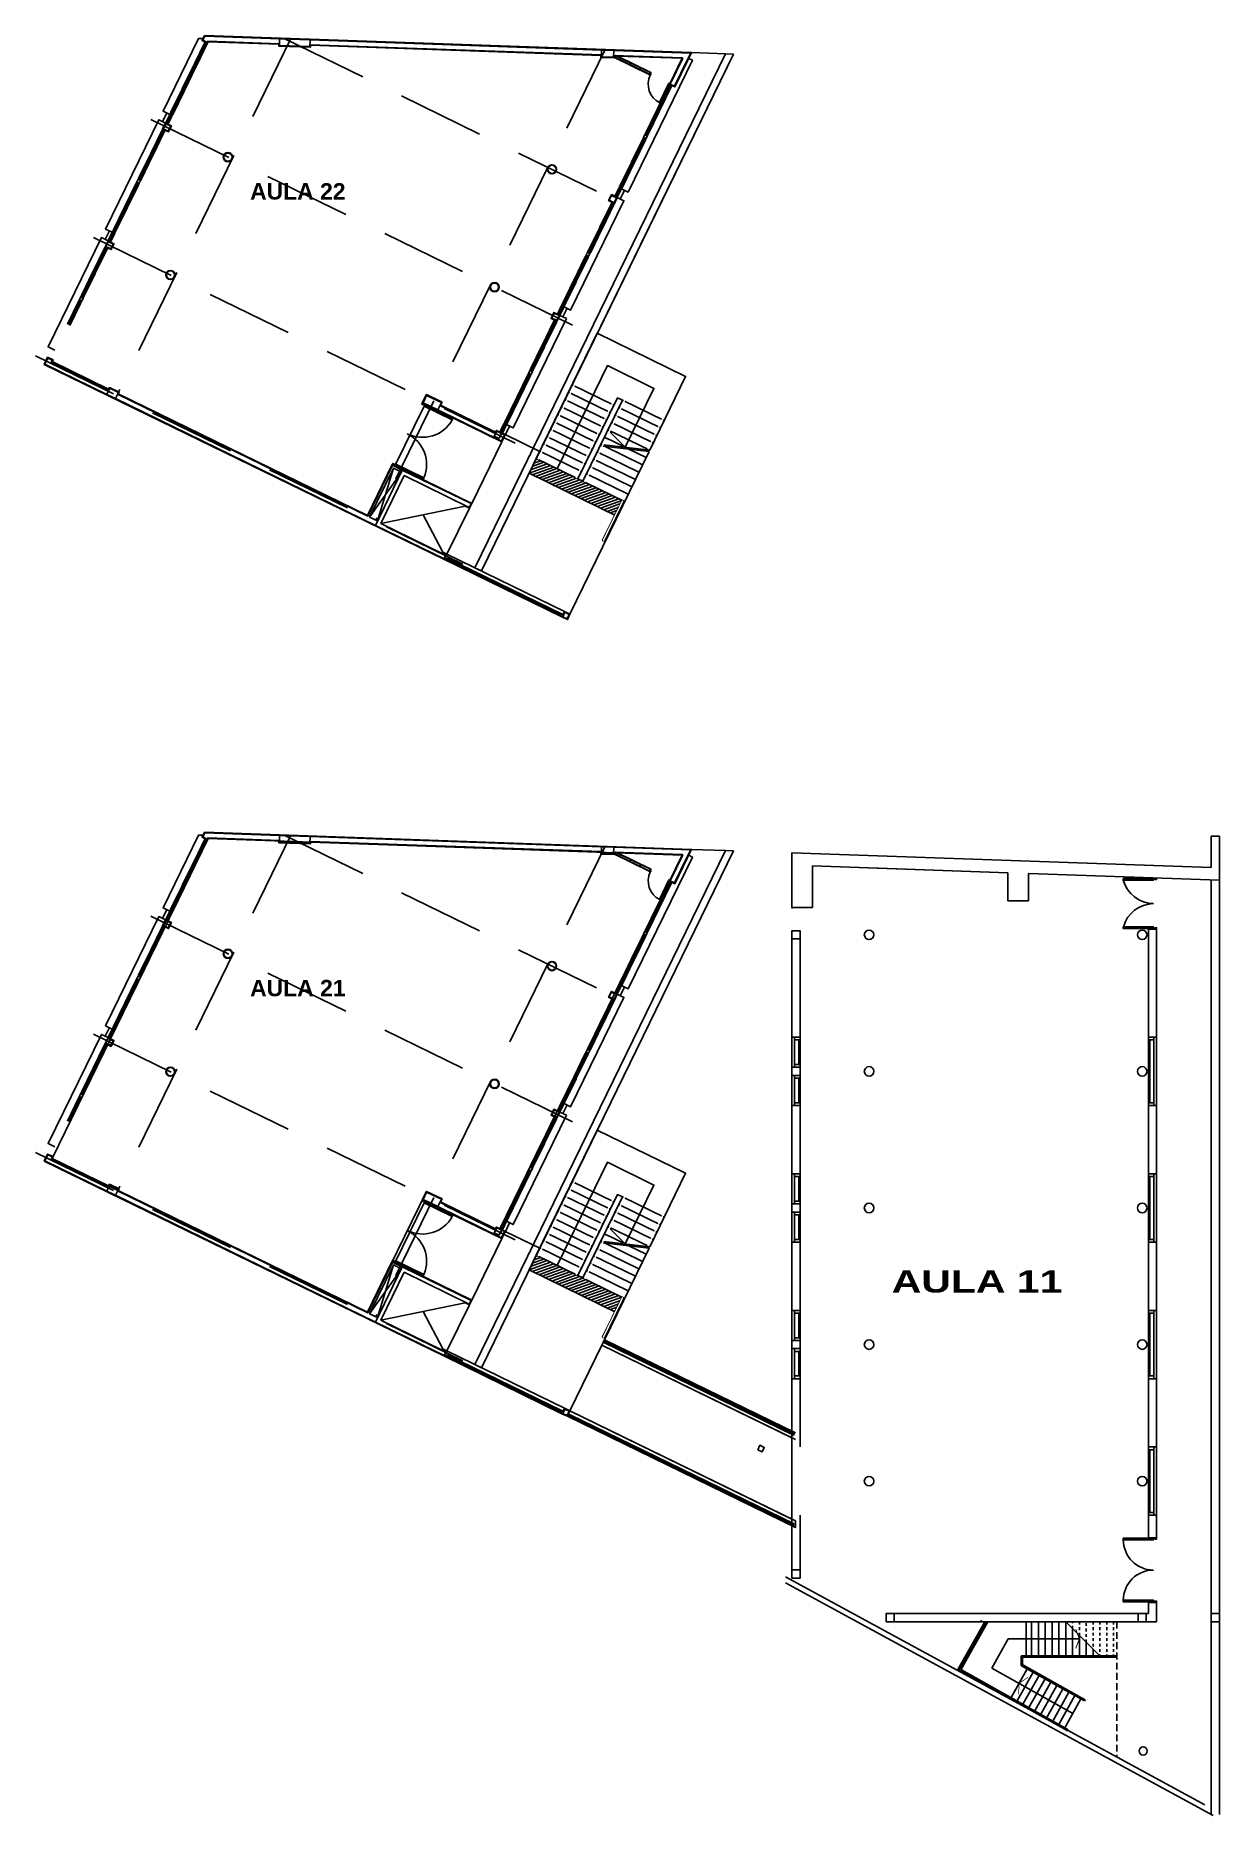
# Model space of a CAD drawing. Header units: millimetres. Extents: x -735 to -481, y 85 to 450.
# Drawn here: x -735.2 to -691.8, y 348.3 to 413.4 of the extents above; entities that cross this region are included whole.
import ezdxf

# ---------------------------------------------------------------- set-up
doc = ezdxf.new("R2010")
doc.units = ezdxf.units.MM
doc.linetypes.add('DASHED', pattern=[0.75, 0.5, -0.25])
doc.linetypes.add('HIDDEN2', pattern=[4.7625, 3.175, -1.5875])
doc.layers.get('0').update_dxf_attribs({"color": 6, "linetype": 'CONTINUOUS'})
for name, color, linetype in [('A-MUROS', 5, 'CONTINUOUS'), ('A-PROYECCION', 3, 'DASHED'), ('BLOQUES', 1, 'CONTINUOUS'), ('CARPDET', 1, 'CONTINUOUS'), ('CARPINTERIAS', 2, 'CONTINUOUS'), ('dib - cotas', 1, 'CONTINUOUS'), ('dib - muro vista1', 1, 'CONTINUOUS'), ('dib - muro vista2', 2, 'CONTINUOUS'), ('dib - texto', 2, 'CONTINUOUS'), ('dib-carp barandas 1', 1, 'CONTINUOUS'), ('dib-carp vista 0', 14, 'CONTINUOUS'), ('dib-carp vista 1', 1, 'CONTINUOUS'), ('dib-carp vista 2', 2, 'CONTINUOUS'), ('dib-columnas', 6, 'CONTINUOUS'), ('dib-durlock caldera', 14, 'CONTINUOUS'), ('dib-ejes EST', 14, 'HIDDEN2'), ('dib-muros vista 1', 1, 'CONTINUOUS'), ('dib-muros vista 2', 2, 'CONTINUOUS'), ('dib-muros vista 3', 3, 'CONTINUOUS'), ('dib-proyec aereas', 2, 'HIDDEN2'), ('dib-revoque', 14, 'CONTINUOUS'), ('dib-solados', 14, 'CONTINUOUS'), ('dib-tabique h°a°', 6, 'CONTINUOUS'), ('E-COLUMNAS CILINDRICAS', 6, 'CONTINUOUS'), ('ESTRUCTURA', 6, 'CONTINUOUS'), ('T-TIPO MURO', 1, 'CONTINUOUS'), ('tramas-otras', 14, 'CONTINUOUS'), ('VISTA', 1, 'CONTINUOUS'), ('VISTA2', 2, 'CONTINUOUS')]:
    doc.layers.add(name, color=color, linetype=linetype)
doc.layers.add('SUPERFICIES', color=6, linetype='CONTINUOUS', plot=False)
doc.styles.add('STYLE1', font='swisseb.ttf', dxfattribs={"width": 1.32})

msp = doc.modelspace()

# ---------------------------------------------------------------- texts
at = {"layer": 'dib - texto', "style": 'STYLE1', "width": 1.32}
msp.add_text('AULA 11', height=0.813, dxfattribs=at).set_placement((-703.821, 367.435))
at = {"layer": 'dib - texto', "char_height": 0.6, "width": 20.056, "attachment_point": 1, "style": 'STYLE1'}
for s, insert in [('{\\fArial|b1|i0|c0|p34;AULA 22}', (-727.31, 408.046)), ('{\\fArial|b1|i0|c0|p34;AULA 21}', (-727.31, 378.881))]:
    msp.add_mtext(s, dxfattribs=dict(at, insert=insert))

# ---------------------------------------------------------------- blocks, each defined once
blk = doc.blocks.new('P70')
at = {"color": 2}
for points in [[(0, 0.003), (0.001, 0.003), (0.001, 0.001), (0.001, 0.001), (0.001, 0), (0.001, 0), (0.001, 0), (0, 0)], [(0.02, 0.003), (0.02, 0.003), (0.02, 0.001), (0.019, 0.001), (0.019, 0), (0.02, 0), (0.02, 0), (0.02, 0)]]:
    blk.add_lwpolyline(points, dxfattribs=at)
at = {"color": 3}
blk.add_lwpolyline([(0.001, 0.003), (0.002, 0.003), (0.002, 0.02), (0.001, 0.02)], close=True, dxfattribs=at)
at = {"color": 1}
blk.add_arc((0.002, 0.003), 0.0178, 0, 90, dxfattribs=at)
blk = doc.blocks.new('P.D.')
for points in [[(-0.511, -0.155), (-0.511, -0.205), (-1.665, -0.205), (-1.665, -0.155)], [(-0.511, -2.635), (-0.511, -2.585), (-1.665, -2.585), (-1.665, -2.635)]]:
    blk.add_lwpolyline(points, close=True)
for points in [[(-0.4, -0.13), (-0.511, -0.13), (-0.511, -0.155), (-0.455, -0.155), (-0.455, -0.18), (-0.4, -0.18), (-0.4, -0.15), (-0.4, -0.15), (-0.4, -0.13)], [(-0.4, -2.66), (-0.511, -2.66), (-0.511, -2.635), (-0.455, -2.635), (-0.455, -2.61), (-0.4, -2.61), (-0.4, -2.64), (-0.4, -2.64), (-0.4, -2.66)]]:
    blk.add_lwpolyline(points)
for centre, start, end in [((-0.406, -0.134), 183.24263, 270.25704), ((-0.406, -2.656), 89.74296, 176.75737)]:
    blk.add_arc(centre, 1.261, start, end)
blk = doc.blocks.new('PTA-100')
blk.add_line((0, 0), (0.035, 0))
for points in [[(0.023, 0.058), (0.047, 0.058), (0.047, 1.012), (0.023, 1.012)], [(0.965, 0), (1, 0), (1, 0.058), (0.977, 0.058), (0.977, 0.035), (0.965, 0.035)]]:
    blk.add_lwpolyline(points, close=True)
blk.add_lwpolyline([(0.035, 0), (0.035, 0.035), (0.023, 0.035), (0.023, 0.058), (0, 0.058), (0, 0)])
blk.add_arc((0.023, 0.058), 0.953, 0, 90)

# ---------------------------------------------------------------- hatches: boundary and pattern name
at = {"layer": 'tramas-otras'}
h = msp.add_hatch(dxfattribs=at)
h.set_pattern_fill('LINE', color=256, scale=0.03, angle=20)
h.set_pattern_definition([(20, (-648.69454, 410.36142), (-0.03257742, 0.08950572), [])])
h.paths.add_polyline_path([(-717.1, 397.425), (-716.837, 397.965), (-713.602, 396.386), (-713.865, 395.847)])
h = msp.add_hatch(dxfattribs=at)
h.set_pattern_fill('LINE', color=256, scale=0.03, angle=20)
h.set_pattern_definition([(20, (-648.69454, 381.19657), (-0.03257742, 0.08950572), [])])
h.paths.add_polyline_path([(-717.1, 368.26), (-716.837, 368.8), (-713.602, 367.222), (-713.865, 366.682)])

# ---------------------------------------------------------------- linework, layer by layer
for points in [[(-694.236, 382.585), (-694.236, 382.53), (-695.343, 382.53), (-695.343, 382.585)], [(-694.236, 380.76), (-694.236, 380.816), (-695.343, 380.816), (-695.343, 380.76)], [(-694.236, 358.438), (-694.236, 358.383), (-695.343, 358.383), (-695.343, 358.438)], [(-694.236, 356.114), (-694.236, 356.169), (-695.343, 356.169), (-695.343, 356.114)]]:
    msp.add_lwpolyline(points, close=True)
for points in [[(-694.236, 382.612), (-694.236, 382.585), (-694.181, 382.585), (-694.181, 382.557), (-694.126, 382.557), (-694.126, 382.585), (-694.126, 382.585), (-694.126, 382.612)], [(-694.236, 380.74), (-694.236, 380.76), (-694.181, 380.76), (-694.181, 380.788), (-694.126, 380.788), (-694.126, 380.76), (-694.126, 380.76), (-694.126, 380.74)], [(-694.236, 358.458), (-694.236, 358.438), (-694.181, 358.438), (-694.181, 358.41), (-694.126, 358.41), (-694.126, 358.438), (-694.126, 358.438), (-694.126, 358.458)], [(-694.236, 356.086), (-694.236, 356.114), (-694.181, 356.114), (-694.181, 356.141), (-694.126, 356.141), (-694.126, 356.114), (-694.126, 356.114), (-694.126, 356.086)]]:
    msp.add_lwpolyline(points)
at = {"layer": 'A-MUROS'}
for p, q in [((-707.476, 383.079), (-707.476, 383.53)), ((-707.476, 383.079), (-707.476, 383.53)), ((-707.476, 381.53), (-707.476, 383.53)), ((-707.476, 383.079), (-707.476, 383.53)), ((-692.126, 382.992), (-707.476, 383.53)), ((-699.567, 382.803), (-706.726, 383.053)), ((-706.726, 381.53), (-706.726, 383.053)), ((-699.567, 382.803), (-706.726, 383.053)), ((-699.567, 382.803), (-706.726, 383.053)), ((-699.567, 382.803), (-704.651, 382.98)), ((-699.567, 382.803), (-704.651, 382.98)), ((-699.567, 382.803), (-704.651, 382.98)), ((-699.567, 381.776), (-699.567, 382.803)), ((-698.817, 381.776), (-698.817, 382.767)), ((-691.826, 382.53), (-698.807, 382.777)), ((-706.726, 381.53), (-707.476, 381.53)), ((-698.817, 381.776), (-699.567, 381.776)), ((-707.476, 380.68), (-707.476, 376.78)), ((-694.426, 380.74), (-694.426, 376.78)), ((-694.126, 380.74), (-694.126, 376.78)), ((-707.176, 380.38), (-707.176, 376.78)), ((-707.176, 376.78), (-707.476, 376.78)), ((-694.426, 376.78), (-694.126, 376.78)), ((-707.476, 371.78), (-707.476, 374.28)), ((-707.176, 374.28), (-707.476, 374.28)), ((-707.176, 371.78), (-707.176, 374.28)), ((-694.426, 371.78), (-694.426, 374.28)), ((-694.426, 374.28), (-694.126, 374.28)), ((-694.126, 371.78), (-694.126, 374.28)), ((-707.476, 371.78), (-707.176, 371.78)), ((-694.126, 371.78), (-694.426, 371.78)), ((-707.476, 369.28), (-707.476, 366.78)), ((-707.476, 369.28), (-707.176, 369.28)), ((-707.176, 369.28), (-707.176, 366.78)), ((-694.426, 369.28), (-694.426, 366.78)), ((-694.126, 369.28), (-694.426, 369.28)), ((-694.126, 369.28), (-694.126, 366.78)), ((-707.476, 366.78), (-707.176, 366.78)), ((-707.476, 361.78), (-707.476, 364.28)), ((-707.476, 364.28), (-707.176, 364.28)), ((-707.176, 361.78), (-707.176, 364.28)), ((-694.426, 361.78), (-694.426, 364.28)), ((-694.126, 364.28), (-694.426, 364.28)), ((-694.126, 361.78), (-694.126, 364.28)), ((-694.126, 361.78), (-694.426, 361.78)), ((-707.476, 359.28), (-707.476, 356.98)), ((-707.176, 359.28), (-707.176, 357.248)), ((-694.426, 359.28), (-694.426, 358.458)), ((-694.126, 359.28), (-694.426, 359.28)), ((-694.126, 359.28), (-694.126, 358.458)), ((-707.707, 357.031), (-692.357, 348.685)), ((-707.707, 356.803), (-692.056, 348.294)), ((-694.426, 356.086), (-694.426, 355.68)), ((-694.426, 355.68), (-703.727, 355.68)), ((-694.126, 355.38), (-703.726, 355.38))]:
    msp.add_line(p, q, dxfattribs=at)
for points in [[(-691.826, 384.142), (-692.126, 384.142)], [(-692.126, 382.992), (-692.126, 384.142)], [(-691.826, 382.53), (-691.826, 384.142)], [(-691.826, 382.982), (-691.826, 384.141)], [(-692.126, 382.542), (-692.126, 382.543)], [(-691.826, 382.53), (-691.826, 382.532)], [(-691.826, 382.53), (-691.826, 382.532)], [(-694.126, 380.74), (-694.426, 380.74)], [(-694.126, 358.458), (-694.426, 358.458)], [(-694.126, 356.086), (-694.426, 356.086)], [(-694.126, 355.38), (-694.126, 356.086)]]:
    msp.add_lwpolyline(points, dxfattribs=at)
msp.add_lwpolyline([(-704.027, 355.38), (-703.727, 355.38), (-703.727, 355.68), (-704.027, 355.68)], close=True, dxfattribs=at)
msp.add_arc((-698.807, 382.767), 0.01, 87.98674, 180, dxfattribs=at)
at = {"layer": 'A-PROYECCION', "ltscale": 0.03}
for p, q in [((-697.201, 355.13), (-697.201, 355.38)), ((-696.951, 354.88), (-696.951, 355.38)), ((-696.701, 354.63), (-696.701, 355.38)), ((-696.451, 355.38), (-696.451, 354.38)), ((-696.201, 355.38), (-696.201, 354.135)), ((-695.951, 355.38), (-695.951, 354.135)), ((-695.701, 355.38), (-695.701, 354.135))]:
    msp.add_line(p, q, dxfattribs=at)
at = {"layer": 'BLOQUES'}
for centre, radius, start, end in [((-694.218, 382.839), 1.167, 195.39356, 269.11556), ((-694.217, 380.504), 1.168, 90.94552, 164.54536), ((-694.236, 358.383), 1.107, 180, 270), ((-694.236, 356.169), 1.107, 90, 180)]:
    msp.add_arc(centre, radius, start, end, dxfattribs=at)
at = {"layer": 'CARPDET'}
for p, q in [((-707.226, 375.78), (-707.226, 376.68)), ((-707.176, 375.78), (-707.176, 376.68)), ((-694.426, 374.38), (-694.426, 376.68)), ((-694.376, 374.38), (-694.376, 376.68)), ((-707.226, 375.28), (-707.226, 374.38)), ((-707.176, 375.28), (-707.176, 374.38)), ((-707.226, 371.68), (-707.226, 370.78)), ((-707.176, 371.68), (-707.176, 370.78)), ((-694.426, 371.68), (-694.426, 369.38)), ((-694.376, 371.68), (-694.376, 369.38)), ((-707.226, 369.38), (-707.226, 370.28)), ((-707.176, 369.38), (-707.176, 370.28)), ((-707.226, 366.68), (-707.226, 365.78)), ((-707.176, 366.68), (-707.176, 365.78)), ((-694.426, 366.68), (-694.426, 364.38)), ((-694.376, 366.68), (-694.376, 364.38)), ((-707.226, 364.38), (-707.226, 365.28)), ((-707.176, 364.38), (-707.176, 365.28)), ((-694.426, 361.68), (-694.426, 359.38)), ((-694.376, 361.68), (-694.376, 359.38))]:
    msp.add_line(p, q, dxfattribs=at)
at = {"layer": 'CARPINTERIAS'}
for p, q in [((-707.376, 375.68), (-707.376, 376.68)), ((-694.226, 374.28), (-694.226, 376.68)), ((-707.376, 375.38), (-707.376, 374.38)), ((-707.376, 371.78), (-707.376, 370.78)), ((-694.226, 371.78), (-694.226, 369.38)), ((-707.376, 369.28), (-707.376, 370.28)), ((-707.376, 366.78), (-707.376, 365.78)), ((-694.226, 366.78), (-694.226, 364.38)), ((-707.376, 364.28), (-707.376, 365.28)), ((-694.226, 361.78), (-694.226, 359.38))]:
    msp.add_line(p, q, dxfattribs=at)
for points in [[(-707.176, 376.78), (-707.176, 376.68), (-707.376, 376.68), (-707.376, 376.78)], [(-694.426, 376.78), (-694.426, 376.68), (-694.226, 376.68), (-694.226, 376.78)], [(-707.176, 375.68), (-707.176, 375.78), (-707.376, 375.78), (-707.376, 375.68)], [(-707.176, 375.38), (-707.176, 375.28), (-707.376, 375.28), (-707.376, 375.38)], [(-707.176, 374.28), (-707.176, 374.38), (-707.376, 374.38), (-707.376, 374.28)], [(-694.426, 374.28), (-694.426, 374.38), (-694.226, 374.38), (-694.226, 374.28)], [(-707.176, 371.78), (-707.176, 371.68), (-707.376, 371.68), (-707.376, 371.78)], [(-694.426, 371.78), (-694.426, 371.68), (-694.226, 371.68), (-694.226, 371.78)], [(-707.176, 370.68), (-707.176, 370.78), (-707.376, 370.78), (-707.376, 370.68)], [(-707.176, 370.38), (-707.176, 370.28), (-707.376, 370.28), (-707.376, 370.38)], [(-707.176, 369.28), (-707.176, 369.38), (-707.376, 369.38), (-707.376, 369.28)], [(-694.426, 369.28), (-694.426, 369.38), (-694.226, 369.38), (-694.226, 369.28)], [(-707.176, 366.78), (-707.176, 366.68), (-707.376, 366.68), (-707.376, 366.78)], [(-707.176, 365.68), (-707.176, 365.78), (-707.376, 365.78), (-707.376, 365.68)], [(-707.176, 365.38), (-707.176, 365.28), (-707.376, 365.28), (-707.376, 365.38)], [(-707.176, 364.28), (-707.176, 364.38), (-707.376, 364.38), (-707.376, 364.28)], [(-694.426, 364.28), (-694.426, 364.38), (-694.226, 364.38), (-694.226, 364.28)], [(-694.426, 361.78), (-694.426, 361.68), (-694.226, 361.68), (-694.226, 361.78)], [(-694.426, 359.28), (-694.426, 359.38), (-694.226, 359.38), (-694.226, 359.28)]]:
    msp.add_lwpolyline(points, close=True, dxfattribs=at)
at = {"layer": 'dib - cotas'}
for p, q in [((-707.476, 375.68), (-707.476, 376.78)), ((-694.126, 374.28), (-694.126, 376.78)), ((-707.476, 375.38), (-707.476, 374.28)), ((-707.476, 371.78), (-707.476, 370.68)), ((-694.126, 371.78), (-694.126, 369.28)), ((-707.476, 369.28), (-707.476, 370.38)), ((-707.476, 366.78), (-707.476, 365.68)), ((-694.126, 366.78), (-694.126, 364.28)), ((-707.476, 364.28), (-707.476, 365.38)), ((-694.126, 361.78), (-694.126, 359.28))]:
    msp.add_line(p, q, dxfattribs=at)
at = {"layer": 'dib - muro vista1'}
msp.add_line((-700.56, 355.391), (-700.537, 355.435), dxfattribs=at)
at = {"layer": 'dib - muro vista1', "linetype": 'DASHED', "ltscale": 0.5}
msp.add_line((-695.579, 355.382), (-695.578, 350.436), dxfattribs=at)
at = {"layer": 'dib - muro vista2'}
for p, q in [((-692.126, 382.542), (-692.126, 348.332)), ((-691.826, 382.542), (-691.826, 348.332))]:
    msp.add_line(p, q, dxfattribs=at)
at = {"layer": 'dib - texto'}
msp.add_line((-694.126, 366.78), (-694.426, 366.78), dxfattribs=at)
msp.add_lwpolyline([(-694.426, 366.78), (-694.426, 366.68), (-694.226, 366.68), (-694.226, 366.78)], close=True, dxfattribs=at)
at = {"layer": 'dib-carp barandas 1'}
for points in [[(-720.093, 394.323), (-720.115, 394.278), (-715.909, 392.227), (-715.887, 392.272)], [(-720.093, 365.158), (-720.115, 365.113), (-715.909, 363.062), (-715.887, 363.107)], [(-707.393, 358.964), (-707.415, 358.919), (-715.639, 362.93), (-715.617, 362.975)]]:
    msp.add_lwpolyline(points, close=True, dxfattribs=at)
at = {"layer": 'dib-carp vista 0'}
for p, q in [((-728.958, 413.216), (-729.352, 412.408)), ((-729.792, 411.506), (-729.374, 412.363)), ((-730.141, 410.562), (-729.724, 411.418)), ((-712.309, 410.717), (-711.891, 411.574)), ((-730.407, 410.246), (-730.253, 410.56)), ((-712.838, 409.86), (-712.42, 410.716)), ((-730.951, 409.129), (-730.534, 409.985)), ((-713.253, 408.781), (-712.836, 409.637)), ((-731.301, 408.184), (-730.883, 409.04)), ((-713.783, 407.923), (-713.365, 408.779)), ((-731.896, 407.192), (-731.478, 408.048)), ((-713.958, 407.564), (-713.804, 407.878)), ((-714.413, 406.403), (-713.995, 407.259)), ((-732.246, 406.247), (-731.828, 407.104)), ((-732.511, 405.932), (-732.357, 406.246)), ((-714.942, 405.546), (-714.525, 406.402)), ((-733.056, 404.815), (-732.638, 405.671)), ((-715.357, 404.466), (-714.94, 405.322)), ((-733.405, 403.87), (-732.988, 404.726)), ((-715.887, 403.609), (-715.469, 404.465)), ((-734, 402.878), (-733.583, 403.734)), ((-716.062, 403.25), (-715.909, 403.564)), ((-717.991, 399.295), (-717.573, 400.151)), ((-728.958, 384.052), (-729.352, 383.243)), ((-729.792, 382.342), (-729.374, 383.198)), ((-730.141, 381.397), (-729.724, 382.253)), ((-712.309, 381.553), (-711.891, 382.409)), ((-730.407, 381.081), (-730.253, 381.396)), ((-712.838, 380.695), (-712.42, 381.552)), ((-730.951, 379.964), (-730.534, 380.82)), ((-731.301, 379.019), (-730.883, 379.876)), ((-713.253, 379.616), (-712.836, 380.472)), ((-713.783, 378.759), (-713.365, 379.615)), ((-731.896, 378.027), (-731.478, 378.884)), ((-713.958, 378.399), (-713.804, 378.714)), ((-732.246, 377.083), (-731.828, 377.939)), ((-714.413, 377.238), (-713.995, 378.095)), ((-732.511, 376.767), (-732.357, 377.081)), ((-714.942, 376.381), (-714.525, 377.237)), ((-733.056, 375.65), (-732.638, 376.506)), ((-715.357, 375.302), (-714.94, 376.158)), ((-733.405, 374.705), (-732.988, 375.561)), ((-715.887, 374.444), (-715.469, 375.3)), ((-734, 373.713), (-733.583, 374.569)), ((-716.062, 374.085), (-715.909, 374.399)), ((-717.991, 370.13), (-717.573, 370.986))]:
    msp.add_line(p, q, dxfattribs=at)
for points in [[(-729.263, 412.42), (-728.912, 413.139)], [(-729.329, 412.285), (-729.724, 411.474)], [(-730.187, 410.639), (-729.791, 411.451)], [(-711.98, 411.562), (-712.376, 410.75)], [(-730.317, 410.258), (-730.208, 410.483)], [(-712.749, 409.872), (-712.353, 410.683)], [(-730.488, 409.907), (-730.884, 409.096)], [(-712.925, 409.625), (-713.321, 408.813)], [(-731.346, 408.262), (-730.951, 409.073)], [(-713.693, 407.935), (-713.298, 408.747)], [(-731.433, 407.971), (-731.829, 407.159)], [(-714.084, 407.247), (-714.48, 406.436)], [(-713.869, 407.576), (-713.759, 407.801)], [(-732.291, 406.325), (-731.895, 407.136)], [(-732.421, 405.944), (-732.312, 406.168)], [(-714.853, 405.558), (-714.457, 406.369)], [(-732.593, 405.593), (-732.988, 404.782)], [(-715.029, 405.31), (-715.425, 404.499)], [(-733.451, 403.948), (-733.055, 404.759)], [(-715.797, 403.621), (-715.402, 404.432)], [(-733.537, 403.656), (-733.933, 402.845)], [(-715.973, 403.262), (-715.863, 403.486)], [(-717.133, 400.996), (-717.529, 400.185)], [(-717.902, 399.307), (-717.506, 400.118)], [(-718.122, 398.969), (-718.012, 399.194)], [(-729.263, 383.255), (-728.912, 383.974)], [(-729.329, 383.12), (-729.724, 382.309)], [(-730.187, 381.475), (-729.791, 382.286)], [(-711.98, 382.397), (-712.376, 381.585)], [(-730.317, 381.093), (-730.208, 381.318)], [(-712.749, 380.707), (-712.353, 381.519)], [(-730.488, 380.743), (-730.884, 379.931)], [(-731.346, 379.097), (-730.951, 379.908)], [(-712.925, 380.46), (-713.321, 379.649)], [(-713.693, 378.771), (-713.298, 379.582)], [(-731.433, 378.806), (-731.829, 377.995)], [(-713.869, 378.411), (-713.759, 378.636)], [(-732.291, 377.16), (-731.895, 377.972)], [(-714.084, 378.082), (-714.48, 377.271)], [(-732.421, 376.779), (-732.312, 377.004)], [(-714.853, 376.393), (-714.457, 377.204)], [(-732.593, 376.428), (-732.988, 375.617)], [(-715.029, 376.146), (-715.425, 375.334)], [(-733.451, 374.783), (-733.055, 375.594)], [(-715.797, 374.456), (-715.402, 375.268)], [(-733.537, 374.492), (-733.933, 373.68)], [(-715.973, 374.097), (-715.863, 374.322)], [(-717.133, 371.831), (-717.529, 371.02)], [(-717.902, 370.142), (-717.506, 370.953)], [(-718.122, 369.805), (-718.012, 370.029)]]:
    msp.add_lwpolyline(points, dxfattribs=at)
at = {"layer": 'dib-carp vista 1'}
for p, q in [((-728.935, 413.15), (-729.286, 412.431)), ((-728.89, 413.128), (-729.241, 412.409)), ((-729.747, 411.485), (-729.351, 412.296)), ((-729.702, 411.463), (-729.306, 412.274)), ((-730.209, 410.65), (-729.814, 411.462)), ((-730.164, 410.628), (-729.769, 411.44)), ((-712.398, 410.761), (-712.003, 411.572)), ((-712.353, 410.739), (-711.958, 411.551)), ((-730.34, 410.269), (-730.23, 410.494)), ((-730.295, 410.247), (-730.185, 410.472)), ((-712.771, 409.883), (-712.375, 410.694)), ((-712.726, 409.861), (-712.33, 410.673)), ((-730.906, 409.107), (-730.511, 409.918)), ((-730.861, 409.085), (-730.466, 409.897)), ((-713.343, 408.824), (-712.947, 409.636)), ((-713.298, 408.802), (-712.903, 409.614)), ((-731.369, 408.273), (-730.973, 409.084)), ((-731.324, 408.251), (-730.928, 409.062)), ((-713.716, 407.946), (-713.32, 408.758)), ((-713.671, 407.924), (-713.275, 408.736)), ((-731.851, 407.17), (-731.455, 407.982)), ((-731.806, 407.148), (-731.411, 407.96)), ((-714.503, 406.447), (-714.107, 407.258)), ((-714.458, 406.425), (-714.062, 407.236)), ((-713.891, 407.587), (-713.781, 407.812)), ((-713.846, 407.565), (-713.737, 407.79)), ((-732.314, 406.336), (-731.918, 407.147)), ((-732.269, 406.314), (-731.873, 407.125)), ((-732.444, 405.955), (-732.334, 406.179)), ((-732.399, 405.933), (-732.289, 406.158)), ((-714.875, 405.569), (-714.48, 406.38)), ((-714.83, 405.547), (-714.435, 406.358)), ((-733.011, 404.793), (-732.615, 405.604)), ((-732.966, 404.771), (-732.57, 405.582)), ((-715.447, 404.51), (-715.052, 405.321)), ((-715.402, 404.488), (-715.007, 405.299)), ((-733.473, 403.959), (-733.077, 404.77)), ((-733.428, 403.937), (-733.033, 404.748)), ((-715.82, 403.632), (-715.424, 404.443)), ((-715.775, 403.61), (-715.379, 404.421)), ((-733.955, 402.856), (-733.56, 403.667)), ((-733.91, 402.834), (-733.515, 403.645)), ((-715.995, 403.273), (-715.886, 403.497)), ((-715.95, 403.251), (-715.841, 403.475)), ((-717.551, 400.196), (-717.156, 401.007)), ((-717.924, 399.318), (-717.528, 400.129)), ((-717.879, 399.296), (-717.484, 400.107)), ((-718.144, 398.98), (-718.035, 399.205)), ((-718.099, 398.958), (-717.99, 399.183)), ((-728.935, 383.985), (-729.286, 383.266)), ((-728.89, 383.963), (-729.241, 383.244)), ((-729.747, 382.32), (-729.351, 383.131)), ((-729.702, 382.298), (-729.306, 383.109)), ((-730.209, 381.486), (-729.814, 382.297)), ((-730.164, 381.464), (-729.769, 382.275)), ((-712.398, 381.596), (-712.003, 382.408)), ((-712.353, 381.575), (-711.958, 382.386)), ((-730.34, 381.104), (-730.23, 381.329)), ((-730.295, 381.082), (-730.185, 381.307)), ((-712.771, 380.718), (-712.375, 381.53)), ((-712.726, 380.697), (-712.33, 381.508)), ((-730.906, 379.942), (-730.511, 380.754)), ((-730.861, 379.921), (-730.466, 380.732)), ((-731.369, 379.108), (-730.973, 379.919)), ((-731.324, 379.086), (-730.928, 379.897)), ((-713.343, 379.66), (-712.947, 380.471)), ((-713.298, 379.638), (-712.903, 380.449)), ((-713.716, 378.782), (-713.32, 379.593)), ((-713.671, 378.76), (-713.275, 379.571)), ((-731.851, 378.006), (-731.455, 378.817)), ((-731.806, 377.984), (-731.411, 378.795)), ((-713.891, 378.422), (-713.781, 378.647)), ((-713.846, 378.4), (-713.737, 378.625)), ((-732.314, 377.171), (-731.918, 377.982)), ((-732.269, 377.149), (-731.873, 377.961)), ((-714.503, 377.282), (-714.107, 378.093)), ((-714.458, 377.26), (-714.062, 378.071)), ((-732.444, 376.79), (-732.334, 377.015)), ((-732.399, 376.768), (-732.289, 376.993)), ((-714.875, 376.404), (-714.48, 377.215)), ((-714.83, 376.382), (-714.435, 377.193)), ((-733.011, 375.628), (-732.615, 376.439)), ((-732.966, 375.606), (-732.57, 376.417)), ((-715.447, 375.345), (-715.052, 376.156)), ((-715.402, 375.323), (-715.007, 376.135)), ((-733.473, 374.794), (-733.077, 375.605)), ((-733.428, 374.772), (-733.033, 375.583)), ((-715.82, 374.467), (-715.424, 375.278)), ((-715.775, 374.445), (-715.379, 375.257)), ((-733.955, 373.691), (-733.56, 374.502)), ((-733.91, 373.669), (-733.515, 374.481)), ((-715.995, 374.108), (-715.886, 374.333)), ((-715.95, 374.086), (-715.841, 374.311)), ((-717.551, 371.031), (-717.156, 371.842)), ((-717.924, 370.153), (-717.528, 370.964)), ((-717.879, 370.131), (-717.484, 370.942)), ((-718.144, 369.816), (-718.035, 370.04)), ((-718.099, 369.794), (-717.99, 370.018))]:
    msp.add_line(p, q, dxfattribs=at)
at = {"layer": 'dib-carp vista 2'}
for points in [[(-728.89, 413.128), (-728.868, 413.173), (-728.913, 413.195), (-728.935, 413.15)], [(-729.263, 412.364), (-729.241, 412.409), (-729.286, 412.431), (-729.307, 412.386)], [(-729.263, 412.364), (-729.284, 412.319), (-729.374, 412.363), (-729.352, 412.408)], [(-729.263, 412.364), (-729.284, 412.319), (-729.374, 412.363), (-729.352, 412.408)], [(-729.284, 412.319), (-729.306, 412.274), (-729.351, 412.296), (-729.329, 412.341)], [(-729.747, 411.485), (-729.769, 411.44), (-729.814, 411.462), (-729.792, 411.506)], [(-729.702, 411.463), (-729.724, 411.418), (-729.769, 411.44), (-729.747, 411.485)], [(-711.981, 411.617), (-712.003, 411.572), (-711.958, 411.551), (-711.936, 411.595)], [(-711.959, 411.662), (-711.981, 411.617), (-711.891, 411.574), (-711.869, 411.619)], [(-711.959, 411.662), (-711.981, 411.617), (-711.891, 411.574), (-711.869, 411.619)], [(-730.141, 410.562), (-730.163, 410.517), (-730.253, 410.56), (-730.231, 410.605)], [(-730.141, 410.562), (-730.163, 410.517), (-730.253, 410.56), (-730.231, 410.605)], [(-730.164, 410.628), (-730.186, 410.584), (-730.231, 410.605), (-730.209, 410.65)], [(-730.208, 410.539), (-730.23, 410.494), (-730.185, 410.472), (-730.163, 410.517)], [(-712.398, 410.761), (-712.42, 410.716), (-712.375, 410.694), (-712.353, 410.739)], [(-712.353, 410.739), (-712.375, 410.694), (-712.33, 410.673), (-712.309, 410.717)], [(-730.422, 409.986), (-730.444, 409.941), (-730.534, 409.985), (-730.512, 410.03)], [(-730.422, 409.986), (-730.444, 409.941), (-730.534, 409.985), (-730.512, 410.03)], [(-730.444, 409.941), (-730.466, 409.897), (-730.511, 409.918), (-730.489, 409.963)], [(-730.34, 410.269), (-730.362, 410.224), (-730.317, 410.202), (-730.295, 410.247)], [(-712.86, 409.815), (-712.77, 409.771), (-712.814, 409.682), (-712.904, 409.725)], [(-712.838, 409.86), (-712.86, 409.815), (-712.77, 409.771), (-712.748, 409.816)], [(-712.838, 409.86), (-712.86, 409.815), (-712.77, 409.771), (-712.748, 409.816)], [(-712.771, 409.883), (-712.793, 409.838), (-712.748, 409.816), (-712.726, 409.861)], [(-712.926, 409.681), (-712.947, 409.636), (-712.903, 409.614), (-712.881, 409.659)], [(-712.904, 409.725), (-712.926, 409.681), (-712.836, 409.637), (-712.814, 409.682)], [(-712.904, 409.725), (-712.926, 409.681), (-712.836, 409.637), (-712.814, 409.682)], [(-730.906, 409.107), (-730.928, 409.062), (-730.973, 409.084), (-730.951, 409.129)], [(-730.861, 409.085), (-730.883, 409.04), (-730.928, 409.062), (-730.906, 409.107)], [(-713.343, 408.824), (-713.365, 408.779), (-713.32, 408.758), (-713.298, 408.802)], [(-713.298, 408.802), (-713.32, 408.758), (-713.275, 408.736), (-713.253, 408.781)], [(-731.367, 408.049), (-731.389, 408.005), (-731.478, 408.048), (-731.457, 408.093)], [(-731.367, 408.049), (-731.389, 408.005), (-731.478, 408.048), (-731.457, 408.093)], [(-731.323, 408.139), (-731.413, 408.183), (-731.457, 408.093), (-731.367, 408.049)], [(-731.389, 408.005), (-731.411, 407.96), (-731.455, 407.982), (-731.434, 408.026)], [(-731.301, 408.184), (-731.323, 408.139), (-731.413, 408.183), (-731.391, 408.228)], [(-731.301, 408.184), (-731.323, 408.139), (-731.413, 408.183), (-731.391, 408.228)], [(-731.324, 408.251), (-731.346, 408.206), (-731.391, 408.228), (-731.369, 408.273)], [(-713.783, 407.923), (-713.804, 407.878), (-713.715, 407.835), (-713.693, 407.88)], [(-713.783, 407.923), (-713.804, 407.878), (-713.715, 407.835), (-713.693, 407.88)], [(-713.716, 407.946), (-713.738, 407.901), (-713.693, 407.88), (-713.671, 407.924)], [(-714.085, 407.303), (-714.107, 407.258), (-714.062, 407.236), (-714.04, 407.281)], [(-714.063, 407.348), (-714.085, 407.303), (-713.995, 407.259), (-713.973, 407.304)], [(-714.063, 407.348), (-714.085, 407.303), (-713.995, 407.259), (-713.973, 407.304)], [(-713.891, 407.587), (-713.913, 407.542), (-713.868, 407.52), (-713.846, 407.565)], [(-713.76, 407.857), (-713.781, 407.812), (-713.737, 407.79), (-713.715, 407.835)], [(-731.851, 407.17), (-731.873, 407.125), (-731.918, 407.147), (-731.896, 407.192)], [(-731.806, 407.148), (-731.828, 407.104), (-731.873, 407.125), (-731.851, 407.17)], [(-732.444, 405.955), (-732.466, 405.91), (-732.421, 405.888), (-732.399, 405.933)], [(-732.246, 406.247), (-732.267, 406.202), (-732.357, 406.246), (-732.335, 406.291)], [(-732.246, 406.247), (-732.267, 406.202), (-732.357, 406.246), (-732.335, 406.291)], [(-732.269, 406.314), (-732.291, 406.269), (-732.335, 406.291), (-732.314, 406.336)], [(-732.312, 406.224), (-732.334, 406.179), (-732.289, 406.158), (-732.267, 406.202)], [(-714.503, 406.447), (-714.525, 406.402), (-714.48, 406.38), (-714.458, 406.425)], [(-714.458, 406.425), (-714.48, 406.38), (-714.435, 406.358), (-714.413, 406.403)], [(-732.526, 405.672), (-732.548, 405.627), (-732.638, 405.671), (-732.616, 405.716)], [(-732.526, 405.672), (-732.548, 405.627), (-732.638, 405.671), (-732.616, 405.716)], [(-732.548, 405.627), (-732.57, 405.582), (-732.615, 405.604), (-732.593, 405.649)], [(-715.03, 405.366), (-715.052, 405.321), (-715.007, 405.299), (-714.985, 405.344)], [(-715.008, 405.411), (-715.03, 405.366), (-714.94, 405.322), (-714.918, 405.367)], [(-715.008, 405.411), (-715.03, 405.366), (-714.94, 405.322), (-714.918, 405.367)], [(-714.964, 405.501), (-714.874, 405.457), (-714.918, 405.367), (-715.008, 405.411)], [(-714.942, 405.546), (-714.964, 405.501), (-714.874, 405.457), (-714.852, 405.502)], [(-714.942, 405.546), (-714.964, 405.501), (-714.874, 405.457), (-714.852, 405.502)], [(-714.875, 405.569), (-714.897, 405.524), (-714.852, 405.502), (-714.83, 405.547)], [(-733.011, 404.793), (-733.033, 404.748), (-733.077, 404.77), (-733.056, 404.815)], [(-732.966, 404.771), (-732.988, 404.726), (-733.033, 404.748), (-733.011, 404.793)], [(-733.428, 403.937), (-733.45, 403.892), (-733.495, 403.914), (-733.473, 403.959)], [(-715.447, 404.51), (-715.469, 404.465), (-715.424, 404.443), (-715.402, 404.488)], [(-715.402, 404.488), (-715.424, 404.443), (-715.379, 404.421), (-715.357, 404.466)], [(-733.471, 403.735), (-733.493, 403.69), (-733.583, 403.734), (-733.561, 403.779)], [(-733.471, 403.735), (-733.493, 403.69), (-733.583, 403.734), (-733.561, 403.779)], [(-733.427, 403.825), (-733.517, 403.869), (-733.561, 403.779), (-733.471, 403.735)], [(-733.493, 403.69), (-733.515, 403.645), (-733.56, 403.667), (-733.538, 403.712)], [(-733.405, 403.87), (-733.427, 403.825), (-733.517, 403.869), (-733.495, 403.914)], [(-733.405, 403.87), (-733.427, 403.825), (-733.517, 403.869), (-733.495, 403.914)], [(-715.887, 403.609), (-715.909, 403.564), (-715.819, 403.52), (-715.797, 403.565)], [(-715.887, 403.609), (-715.909, 403.564), (-715.819, 403.52), (-715.797, 403.565)], [(-715.864, 403.542), (-715.886, 403.497), (-715.841, 403.475), (-715.819, 403.52)], [(-715.82, 403.632), (-715.842, 403.587), (-715.797, 403.565), (-715.775, 403.61)], [(-716.189, 402.989), (-716.211, 402.944), (-716.166, 402.922), (-716.144, 402.967)], [(-716.167, 403.034), (-716.189, 402.989), (-716.099, 402.945), (-716.077, 402.99)], [(-716.167, 403.034), (-716.189, 402.989), (-716.099, 402.945), (-716.077, 402.99)], [(-715.995, 403.273), (-716.017, 403.228), (-715.972, 403.206), (-715.95, 403.251)], [(-717.551, 400.196), (-717.573, 400.151), (-717.528, 400.129), (-717.507, 400.174)], [(-717.507, 400.174), (-717.528, 400.129), (-717.484, 400.107), (-717.462, 400.152)], [(-717.968, 399.228), (-717.99, 399.183), (-718.035, 399.205), (-718.013, 399.25)], [(-717.991, 399.295), (-718.013, 399.25), (-717.923, 399.206), (-717.901, 399.251)], [(-717.991, 399.295), (-718.013, 399.25), (-717.923, 399.206), (-717.901, 399.251)], [(-717.924, 399.318), (-717.946, 399.273), (-717.901, 399.251), (-717.879, 399.296)], [(-728.89, 383.963), (-728.868, 384.008), (-728.913, 384.03), (-728.935, 383.985)], [(-729.263, 383.199), (-729.284, 383.154), (-729.374, 383.198), (-729.352, 383.243)], [(-729.263, 383.199), (-729.284, 383.154), (-729.374, 383.198), (-729.352, 383.243)], [(-729.284, 383.154), (-729.306, 383.109), (-729.351, 383.131), (-729.329, 383.176)], [(-729.263, 383.199), (-729.241, 383.244), (-729.286, 383.266), (-729.307, 383.221)], [(-711.981, 382.453), (-712.003, 382.408), (-711.958, 382.386), (-711.936, 382.431)], [(-711.959, 382.497), (-711.981, 382.453), (-711.891, 382.409), (-711.869, 382.454)], [(-711.959, 382.497), (-711.981, 382.453), (-711.891, 382.409), (-711.869, 382.454)], [(-729.747, 382.32), (-729.769, 382.275), (-729.814, 382.297), (-729.792, 382.342)], [(-729.702, 382.298), (-729.724, 382.253), (-729.769, 382.275), (-729.747, 382.32)], [(-730.141, 381.397), (-730.163, 381.352), (-730.253, 381.396), (-730.231, 381.441)], [(-730.141, 381.397), (-730.163, 381.352), (-730.253, 381.396), (-730.231, 381.441)], [(-730.164, 381.464), (-730.186, 381.419), (-730.231, 381.441), (-730.209, 381.486)], [(-730.208, 381.374), (-730.23, 381.329), (-730.185, 381.307), (-730.163, 381.352)], [(-712.398, 381.596), (-712.42, 381.552), (-712.375, 381.53), (-712.353, 381.575)], [(-712.353, 381.575), (-712.375, 381.53), (-712.33, 381.508), (-712.309, 381.553)], [(-730.422, 380.822), (-730.444, 380.777), (-730.534, 380.82), (-730.512, 380.865)], [(-730.422, 380.822), (-730.444, 380.777), (-730.534, 380.82), (-730.512, 380.865)], [(-730.444, 380.777), (-730.466, 380.732), (-730.511, 380.754), (-730.489, 380.799)], [(-730.34, 381.104), (-730.362, 381.059), (-730.317, 381.037), (-730.295, 381.082)], [(-712.926, 380.516), (-712.947, 380.471), (-712.903, 380.449), (-712.881, 380.494)], [(-712.904, 380.561), (-712.926, 380.516), (-712.836, 380.472), (-712.814, 380.517)], [(-712.904, 380.561), (-712.926, 380.516), (-712.836, 380.472), (-712.814, 380.517)], [(-712.86, 380.65), (-712.77, 380.607), (-712.814, 380.517), (-712.904, 380.561)], [(-712.838, 380.695), (-712.86, 380.65), (-712.77, 380.607), (-712.748, 380.652)], [(-712.838, 380.695), (-712.86, 380.65), (-712.77, 380.607), (-712.748, 380.652)], [(-712.771, 380.718), (-712.793, 380.673), (-712.748, 380.652), (-712.726, 380.697)], [(-730.906, 379.942), (-730.928, 379.897), (-730.973, 379.919), (-730.951, 379.964)], [(-730.861, 379.921), (-730.883, 379.876), (-730.928, 379.897), (-730.906, 379.942)], [(-713.343, 379.66), (-713.365, 379.615), (-713.32, 379.593), (-713.298, 379.638)], [(-713.298, 379.638), (-713.32, 379.593), (-713.275, 379.571), (-713.253, 379.616)], [(-731.367, 378.885), (-731.389, 378.84), (-731.478, 378.884), (-731.457, 378.928)], [(-731.367, 378.885), (-731.389, 378.84), (-731.478, 378.884), (-731.457, 378.928)], [(-731.323, 378.975), (-731.413, 379.018), (-731.457, 378.928), (-731.367, 378.885)], [(-731.389, 378.84), (-731.411, 378.795), (-731.455, 378.817), (-731.434, 378.862)], [(-731.301, 379.019), (-731.323, 378.975), (-731.413, 379.018), (-731.391, 379.063)], [(-731.301, 379.019), (-731.323, 378.975), (-731.413, 379.018), (-731.391, 379.063)], [(-731.324, 379.086), (-731.346, 379.041), (-731.391, 379.063), (-731.369, 379.108)], [(-713.783, 378.759), (-713.804, 378.714), (-713.715, 378.67), (-713.693, 378.715)], [(-713.783, 378.759), (-713.804, 378.714), (-713.715, 378.67), (-713.693, 378.715)], [(-713.76, 378.692), (-713.781, 378.647), (-713.737, 378.625), (-713.715, 378.67)], [(-713.716, 378.782), (-713.738, 378.737), (-713.693, 378.715), (-713.671, 378.76)], [(-731.851, 378.006), (-731.873, 377.961), (-731.918, 377.982), (-731.896, 378.027)], [(-731.806, 377.984), (-731.828, 377.939), (-731.873, 377.961), (-731.851, 378.006)], [(-714.085, 378.138), (-714.107, 378.093), (-714.062, 378.071), (-714.04, 378.116)], [(-714.063, 378.183), (-714.085, 378.138), (-713.995, 378.095), (-713.973, 378.139)], [(-714.063, 378.183), (-714.085, 378.138), (-713.995, 378.095), (-713.973, 378.139)], [(-713.891, 378.422), (-713.913, 378.377), (-713.868, 378.355), (-713.846, 378.4)], [(-714.503, 377.282), (-714.525, 377.237), (-714.48, 377.215), (-714.458, 377.26)], [(-714.458, 377.26), (-714.48, 377.215), (-714.435, 377.193), (-714.413, 377.238)], [(-732.444, 376.79), (-732.466, 376.745), (-732.421, 376.723), (-732.399, 376.768)], [(-732.246, 377.083), (-732.267, 377.038), (-732.357, 377.081), (-732.335, 377.126)], [(-732.246, 377.083), (-732.267, 377.038), (-732.357, 377.081), (-732.335, 377.126)], [(-732.269, 377.149), (-732.291, 377.104), (-732.335, 377.126), (-732.314, 377.171)], [(-732.312, 377.06), (-732.334, 377.015), (-732.289, 376.993), (-732.267, 377.038)], [(-732.526, 376.507), (-732.548, 376.462), (-732.638, 376.506), (-732.616, 376.551)], [(-732.526, 376.507), (-732.548, 376.462), (-732.638, 376.506), (-732.616, 376.551)], [(-732.548, 376.462), (-732.57, 376.417), (-732.615, 376.439), (-732.593, 376.484)], [(-715.03, 376.201), (-715.052, 376.156), (-715.007, 376.135), (-714.985, 376.18)], [(-715.008, 376.246), (-715.03, 376.201), (-714.94, 376.158), (-714.918, 376.203)], [(-715.008, 376.246), (-715.03, 376.201), (-714.94, 376.158), (-714.918, 376.203)], [(-714.964, 376.336), (-714.874, 376.292), (-714.918, 376.203), (-715.008, 376.246)], [(-714.942, 376.381), (-714.964, 376.336), (-714.874, 376.292), (-714.852, 376.337)], [(-714.942, 376.381), (-714.964, 376.336), (-714.874, 376.292), (-714.852, 376.337)], [(-714.875, 376.404), (-714.897, 376.359), (-714.852, 376.337), (-714.83, 376.382)], [(-733.011, 375.628), (-733.033, 375.583), (-733.077, 375.605), (-733.056, 375.65)], [(-732.966, 375.606), (-732.988, 375.561), (-733.033, 375.583), (-733.011, 375.628)], [(-715.447, 375.345), (-715.469, 375.3), (-715.424, 375.278), (-715.402, 375.323)], [(-715.402, 375.323), (-715.424, 375.278), (-715.379, 375.257), (-715.357, 375.302)], [(-733.427, 374.66), (-733.517, 374.704), (-733.561, 374.614), (-733.471, 374.57)], [(-733.405, 374.705), (-733.427, 374.66), (-733.517, 374.704), (-733.495, 374.749)], [(-733.405, 374.705), (-733.427, 374.66), (-733.517, 374.704), (-733.495, 374.749)], [(-733.428, 374.772), (-733.45, 374.727), (-733.495, 374.749), (-733.473, 374.794)], [(-733.471, 374.57), (-733.493, 374.525), (-733.583, 374.569), (-733.561, 374.614)], [(-733.471, 374.57), (-733.493, 374.525), (-733.583, 374.569), (-733.561, 374.614)], [(-733.493, 374.525), (-733.515, 374.481), (-733.56, 374.502), (-733.538, 374.547)], [(-715.995, 374.108), (-716.017, 374.063), (-715.972, 374.041), (-715.95, 374.086)], [(-715.887, 374.444), (-715.909, 374.399), (-715.819, 374.356), (-715.797, 374.4)], [(-715.887, 374.444), (-715.909, 374.399), (-715.819, 374.356), (-715.797, 374.4)], [(-715.864, 374.377), (-715.886, 374.333), (-715.841, 374.311), (-715.819, 374.356)], [(-715.82, 374.467), (-715.842, 374.422), (-715.797, 374.4), (-715.775, 374.445)], [(-716.189, 373.824), (-716.211, 373.779), (-716.166, 373.757), (-716.144, 373.802)], [(-716.167, 373.869), (-716.189, 373.824), (-716.099, 373.78), (-716.077, 373.825)], [(-716.167, 373.869), (-716.189, 373.824), (-716.099, 373.78), (-716.077, 373.825)], [(-717.551, 371.031), (-717.573, 370.986), (-717.528, 370.964), (-717.507, 371.009)], [(-717.507, 371.009), (-717.528, 370.964), (-717.484, 370.942), (-717.462, 370.987)], [(-717.968, 370.063), (-717.99, 370.018), (-718.035, 370.04), (-718.013, 370.085)], [(-717.991, 370.13), (-718.013, 370.085), (-717.923, 370.041), (-717.901, 370.086)], [(-717.991, 370.13), (-718.013, 370.085), (-717.923, 370.041), (-717.901, 370.086)], [(-717.924, 370.153), (-717.946, 370.108), (-717.901, 370.086), (-717.879, 370.131)]]:
    msp.add_lwpolyline(points, close=True, dxfattribs=at)
at = {"layer": 'dib-columnas'}
for points in [[(-725.112, 413.292), (-726.231, 413.331), (-726.24, 413.081), (-725.121, 413.042)], [(-713.994, 412.903), (-714.444, 412.918), (-714.452, 412.668), (-714.003, 412.653)], [(-730.485, 410.039), (-730.397, 410.219), (-730.218, 410.132), (-730.305, 409.952)], [(-713.895, 407.511), (-713.982, 407.331), (-714.162, 407.419), (-714.075, 407.598)], [(-732.589, 405.725), (-732.502, 405.905), (-732.322, 405.817), (-732.409, 405.637)], [(-716.087, 403.017), (-715.999, 403.197), (-716.179, 403.284), (-716.266, 403.105)], [(-732.244, 400.161), (-732.134, 400.385), (-732.449, 400.539), (-732.558, 400.314)], [(-720.981, 400.008), (-720.85, 400.277), (-720.31, 400.014), (-720.442, 399.745)], [(-715.868, 392.174), (-715.789, 392.335), (-715.627, 392.256), (-715.706, 392.095)], [(-725.112, 384.127), (-726.231, 384.166), (-726.24, 383.916), (-725.121, 383.877)], [(-713.994, 383.738), (-714.444, 383.753), (-714.452, 383.504), (-714.003, 383.488)], [(-730.485, 380.875), (-730.397, 381.054), (-730.218, 380.967), (-730.305, 380.787)], [(-713.895, 378.346), (-713.982, 378.166), (-714.162, 378.254), (-714.075, 378.434)], [(-732.589, 376.56), (-732.502, 376.74), (-732.322, 376.652), (-732.409, 376.473)], [(-716.087, 373.852), (-715.999, 374.032), (-716.179, 374.119), (-716.266, 373.94)], [(-732.244, 370.996), (-732.134, 371.22), (-732.449, 371.374), (-732.558, 371.149)], [(-720.981, 370.843), (-720.85, 371.113), (-720.31, 370.85), (-720.442, 370.58)], [(-715.868, 363.009), (-715.789, 363.17), (-715.627, 363.092), (-715.706, 362.93)], [(-708.727, 361.682), (-708.649, 361.843), (-708.487, 361.764), (-708.566, 361.603)]]:
    msp.add_lwpolyline(points, close=True, dxfattribs=at)
at = {"layer": 'dib-durlock caldera'}
for points in [[(-713.983, 412.632), (-713.94, 412.721)], [(-713.866, 412.698), (-712.636, 412.098), (-712.678, 412.013), (-713.976, 412.646)], [(-713.941, 412.721), (-712.653, 412.093), (-712.684, 412.03), (-713.971, 412.658)], [(-713.983, 383.467), (-713.94, 383.556)], [(-713.866, 383.533), (-712.636, 382.934), (-712.678, 382.848), (-713.976, 383.481)], [(-713.941, 383.556), (-712.653, 382.928), (-712.684, 382.865), (-713.971, 383.493)]]:
    msp.add_lwpolyline(points, dxfattribs=at)
at = {"layer": 'dib-durlock caldera', "color": 3}
for points in [[(-713.942, 412.649), (-713.939, 412.642), (-713.971, 412.658), (-713.94, 412.72), (-713.909, 412.705), (-713.915, 412.703)], [(-713.787, 412.573), (-713.794, 412.571), (-713.762, 412.556), (-713.732, 412.619), (-713.763, 412.634), (-713.761, 412.627)], [(-713.428, 412.398), (-713.434, 412.396), (-713.403, 412.38), (-713.372, 412.443), (-713.404, 412.459), (-713.401, 412.452)], [(-713.068, 412.223), (-713.075, 412.22), (-713.043, 412.205), (-713.013, 412.268), (-713.044, 412.283), (-713.042, 412.277)], [(-712.709, 412.047), (-712.715, 412.045), (-712.684, 412.03), (-712.653, 412.093), (-712.685, 412.108), (-712.682, 412.101)], [(-713.942, 383.484), (-713.939, 383.477), (-713.971, 383.493), (-713.94, 383.556), (-713.909, 383.54), (-713.915, 383.538)], [(-713.787, 383.409), (-713.794, 383.406), (-713.762, 383.391), (-713.732, 383.454), (-713.763, 383.469), (-713.761, 383.463)], [(-713.428, 383.233), (-713.434, 383.231), (-713.403, 383.216), (-713.372, 383.279), (-713.404, 383.294), (-713.401, 383.287)], [(-713.068, 383.058), (-713.075, 383.056), (-713.043, 383.04), (-713.013, 383.103), (-713.044, 383.119), (-713.042, 383.112)], [(-712.709, 382.883), (-712.715, 382.88), (-712.684, 382.865), (-712.653, 382.928), (-712.685, 382.943), (-712.682, 382.936)]]:
    msp.add_lwpolyline(points, dxfattribs=at)
at = {"layer": 'dib-ejes EST'}
for p, q in [((-725.817, 413.337), (-732.156, 400.34)), ((-726.043, 413.324), (-713.399, 407.158)), ((-714.319, 412.914), (-722.701, 395.729)), ((-730.945, 410.375), (-715.503, 402.844)), ((-733.049, 406.061), (-717.607, 398.529)), ((-735.164, 401.724), (-719.525, 394.096)), ((-725.817, 384.172), (-732.156, 371.175)), ((-726.043, 384.16), (-713.399, 377.993)), ((-714.319, 383.749), (-722.701, 366.564)), ((-730.945, 381.21), (-715.503, 373.679)), ((-733.049, 376.896), (-717.607, 369.365)), ((-735.164, 372.559), (-719.525, 364.931))]:
    msp.add_line(p, q, dxfattribs=at)
at = {"layer": 'dib-muros vista 1'}
for p, q in [((-714.257, 399.376), (-715.785, 400.122)), ((-714.126, 399.646), (-715.654, 400.391)), ((-713.994, 399.916), (-715.522, 400.661)), ((-712.155, 399.353), (-713.683, 400.098)), ((-714.52, 398.837), (-716.048, 399.582)), ((-714.389, 399.107), (-715.917, 399.852)), ((-713.946, 399.558), (-712.418, 398.813)), ((-713.815, 399.828), (-712.287, 399.083)), ((-714.915, 398.028), (-716.443, 398.774)), ((-714.783, 398.298), (-716.311, 399.043)), ((-714.652, 398.568), (-716.18, 399.313)), ((-714.341, 398.75), (-713.577, 398.377)), ((-714.209, 399.019), (-712.681, 398.274)), ((-714.078, 399.289), (-712.55, 398.544)), ((-715.178, 397.489), (-716.706, 398.234)), ((-715.046, 397.759), (-716.574, 398.504)), ((-713.994, 370.751), (-715.522, 371.496)), ((-714.257, 370.212), (-715.785, 370.957)), ((-714.126, 370.481), (-715.654, 371.226)), ((-712.155, 370.188), (-713.683, 370.933)), ((-714.652, 369.403), (-716.18, 370.148)), ((-714.52, 369.672), (-716.048, 370.418)), ((-714.389, 369.942), (-715.917, 370.687)), ((-714.078, 370.124), (-712.55, 369.379)), ((-713.946, 370.394), (-712.418, 369.648)), ((-713.815, 370.663), (-712.287, 369.918)), ((-714.915, 368.863), (-716.443, 369.609)), ((-714.783, 369.133), (-716.311, 369.878)), ((-714.341, 369.585), (-713.577, 369.212)), ((-714.209, 369.854), (-712.681, 369.109)), ((-715.178, 368.324), (-716.706, 369.069)), ((-715.046, 368.594), (-716.574, 369.339))]:
    msp.add_line(p, q, dxfattribs=at)
for points in [[(-709.903, 412.776), (-711.148, 412.823)], [(-712.681, 398.274), (-711.366, 400.97), (-711.366, 400.97), (-714.602, 402.548), (-716.837, 397.965), (-715.309, 397.219)], [(-709.903, 383.611), (-711.148, 383.658)], [(-712.681, 369.109), (-711.366, 371.806), (-711.366, 371.806), (-714.602, 373.384), (-716.837, 368.8), (-715.309, 368.055)], [(-707.348, 362.297), (-714.34, 365.707), (-712.704, 369.061)]]:
    msp.add_lwpolyline(points, dxfattribs=at)
for points in [[(-714.363, 394.939), (-714.408, 394.961), (-713.692, 396.43), (-713.647, 396.408)], [(-714.363, 365.774), (-714.408, 365.796), (-713.692, 367.265), (-713.647, 367.244)], [(-714.384, 365.617), (-714.362, 365.662), (-707.393, 362.263), (-707.415, 362.218)]]:
    msp.add_lwpolyline(points, close=True, dxfattribs=at)
at = {"layer": 'dib-muros vista 2'}
for p, q in [((-730.513, 410.299), (-730.359, 410.613)), ((-713.759, 407.467), (-713.605, 407.782)), ((-732.617, 405.984), (-732.464, 406.299)), ((-715.863, 403.153), (-715.709, 403.468)), ((-720.2, 394.264), (-715.895, 392.164)), ((-730.513, 381.134), (-730.359, 381.448)), ((-713.759, 378.303), (-713.605, 378.617)), ((-732.617, 376.819), (-732.464, 377.134)), ((-715.863, 373.988), (-715.709, 374.303)), ((-720.2, 365.099), (-715.895, 362.999))]:
    msp.add_line(p, q, dxfattribs=at)
for points in [[(-730.254, 410.561), (-730.496, 410.679), (-729.195, 413.345), (-729.028, 413.345)], [(-713.715, 407.835), (-713.472, 407.716), (-711.118, 412.543), (-711.253, 412.608)], [(-730.407, 410.246), (-730.649, 410.364), (-732.6, 406.365), (-732.357, 406.246)], [(-715.819, 403.52), (-715.576, 403.402), (-713.625, 407.402), (-713.868, 407.52)], [(-732.511, 405.932), (-732.753, 406.05), (-734.704, 402.05), (-734.462, 401.932)], [(-717.1, 397.425), (-716.837, 397.965), (-713.602, 396.386), (-713.865, 395.847), (-717.1, 397.425)], [(-720.103, 394.462), (-720.103, 394.462), (-715.798, 392.362)], [(-730.254, 381.396), (-730.496, 381.514), (-729.195, 384.18), (-729.028, 384.18)], [(-713.715, 378.67), (-713.472, 378.551), (-711.118, 383.378), (-711.253, 383.444)], [(-730.407, 381.081), (-730.649, 381.199), (-732.6, 377.2), (-732.357, 377.081)], [(-715.819, 374.356), (-715.576, 374.237), (-713.625, 378.237), (-713.868, 378.355)], [(-732.511, 376.767), (-732.753, 376.885), (-734.704, 372.886), (-734.462, 372.767)], [(-717.1, 368.26), (-716.837, 368.8), (-713.602, 367.222), (-713.865, 366.682), (-717.1, 368.26)], [(-707.346, 362.296), (-714.34, 365.707), (-714.437, 365.509), (-707.346, 362.051)], [(-720.103, 365.297), (-720.103, 365.297), (-715.798, 363.197)], [(-715.6, 363.101), (-707.348, 359.076), (-707.348, 358.831), (-715.697, 362.903)]]:
    msp.add_lwpolyline(points, dxfattribs=at)
at = {"layer": 'dib-muros vista 3'}
for p, q in [((-714.45, 412.738), (-725.118, 413.112)), ((-725.112, 413.292), (-714.444, 412.918)), ((-722.726, 395.518), (-732.244, 400.161)), ((-714.45, 383.574), (-725.118, 383.947)), ((-725.112, 384.127), (-714.444, 383.753)), ((-722.726, 366.354), (-732.244, 370.996))]:
    msp.add_line(p, q, dxfattribs=at)
for points in [[(-726.231, 413.331), (-728.966, 413.427), (-729.039, 413.278), (-728.877, 413.199), (-728.856, 413.243), (-726.238, 413.151)], [(-714, 412.723), (-711.489, 412.635), (-711.468, 412.624)], [(-711.306, 412.545), (-711.18, 412.804), (-713.994, 412.903)], [(-711.306, 412.545), (-711.77, 411.593), (-711.932, 411.672), (-711.468, 412.624)], [(-732.479, 400.476), (-734.583, 401.502), (-734.552, 401.564), (-734.714, 401.643), (-734.823, 401.419), (-732.558, 400.314)], [(-721.739, 397.541), (-722.099, 397.716), (-723.006, 395.855), (-732.165, 400.322)], [(-718.102, 398.881), (-717.995, 398.83), (-718.105, 398.605), (-720.442, 399.745)], [(-720.363, 399.907), (-718.312, 398.907)], [(-721.774, 397.469), (-722.062, 397.609), (-722.934, 395.82), (-722.647, 395.68)], [(-726.231, 384.166), (-728.966, 384.262), (-729.039, 384.113), (-728.877, 384.034), (-728.856, 384.078), (-726.238, 383.986)], [(-714, 383.558), (-711.489, 383.47), (-711.468, 383.459)], [(-711.306, 383.38), (-711.18, 383.639), (-713.994, 383.738)], [(-711.306, 383.38), (-711.77, 382.428), (-711.932, 382.507), (-711.468, 383.459)], [(-732.479, 371.311), (-734.583, 372.337), (-734.552, 372.4), (-734.714, 372.479), (-734.823, 372.254), (-732.558, 371.149)], [(-721.739, 368.376), (-722.099, 368.551), (-723.006, 366.691), (-732.165, 371.157)], [(-720.363, 370.742), (-718.312, 369.742)], [(-718.102, 369.716), (-717.995, 369.665), (-718.105, 369.44), (-720.442, 370.58)], [(-721.774, 368.304), (-722.062, 368.444), (-722.934, 366.656), (-722.647, 366.515)]]:
    msp.add_lwpolyline(points, dxfattribs=at)
at = {"layer": 'dib-proyec aereas'}
for p, q in [((-719.196, 396.322), (-718.096, 398.578)), ((-714.604, 398.21), (-713.076, 397.465)), ((-714.337, 398.414), (-712.944, 397.735)), ((-713.442, 398.311), (-712.813, 398.004)), ((-714.867, 397.671), (-713.339, 396.926)), ((-714.735, 397.941), (-713.207, 397.195)), ((-713.47, 396.656), (-714.998, 397.401)), ((-720.103, 394.462), (-719.279, 396.152)), ((-719.196, 367.157), (-718.096, 369.413)), ((-714.735, 368.776), (-713.207, 368.031)), ((-714.604, 369.045), (-713.076, 368.3)), ((-714.337, 369.249), (-712.944, 368.57)), ((-713.442, 369.146), (-712.813, 368.839)), ((-713.47, 367.491), (-714.998, 368.236)), ((-714.867, 368.506), (-713.339, 367.761)), ((-720.103, 365.297), (-719.279, 366.987))]:
    msp.add_line(p, q, dxfattribs=at)
for points in [[(-722.934, 395.82), (-721.774, 397.469)], [(-722.062, 397.609), (-722.647, 395.68)], [(-722.934, 366.656), (-721.774, 368.304)], [(-722.062, 368.444), (-722.647, 366.515)]]:
    msp.add_lwpolyline(points, dxfattribs=at)
at = {"layer": 'dib-revoque'}
for points in [[(-711.297, 412.519), (-711.148, 412.823), (-728.979, 413.447), (-729.066, 413.269), (-728.868, 413.173), (-728.844, 413.222), (-726.258, 413.132), (-726.261, 413.062), (-725.102, 413.021), (-725.099, 413.091), (-714.47, 412.719), (-714.473, 412.649), (-713.983, 412.632)], [(-713.866, 412.698), (-711.494, 412.615)], [(-711.297, 412.519), (-711.761, 411.566), (-711.959, 411.662), (-711.494, 412.615)], [(-720.278, 394.491), (-720.256, 394.536), (-720.103, 394.462), (-720.2, 394.264), (-734.85, 401.409), (-734.723, 401.67), (-734.525, 401.574), (-734.556, 401.511), (-732.489, 400.502), (-732.458, 400.565), (-732.107, 400.394), (-732.138, 400.332), (-723.016, 395.882), (-722.108, 397.743), (-719.196, 396.322), (-719.279, 396.152), (-719.432, 396.226), (-719.423, 396.244)], [(-718.096, 398.578), (-721.008, 399.999), (-720.859, 400.304), (-720.283, 400.024), (-720.336, 399.916), (-718.323, 398.934), (-718.292, 398.997), (-717.969, 398.839), (-718.096, 398.578)], [(-721.999, 397.717), (-720.942, 399.884)], [(-711.297, 383.354), (-711.148, 383.658), (-728.979, 384.282), (-729.066, 384.104), (-728.868, 384.008), (-728.844, 384.057), (-726.258, 383.967), (-726.261, 383.897), (-725.102, 383.856), (-725.099, 383.926), (-714.47, 383.554), (-714.473, 383.484), (-713.983, 383.467)], [(-713.866, 383.533), (-711.494, 383.45)], [(-711.297, 383.354), (-711.761, 382.401), (-711.959, 382.497), (-711.494, 383.45)], [(-720.278, 365.327), (-720.256, 365.372), (-720.103, 365.297), (-720.2, 365.099), (-734.85, 372.245), (-734.723, 372.505), (-734.525, 372.409), (-734.556, 372.346), (-732.489, 371.338), (-732.458, 371.401), (-732.107, 371.23), (-732.138, 371.167), (-723.016, 366.717), (-722.108, 368.578), (-719.196, 367.157), (-719.279, 366.987), (-719.432, 367.061), (-719.423, 367.079)], [(-718.096, 369.413), (-721.008, 370.834), (-720.859, 371.139), (-720.283, 370.859), (-720.336, 370.751), (-718.323, 369.769), (-718.292, 369.832), (-717.969, 369.674), (-718.096, 369.413)], [(-721.999, 368.552), (-720.942, 370.719)]]:
    msp.add_lwpolyline(points, dxfattribs=at)
for points in [[(-730.512, 410.03), (-730.407, 410.246), (-730.191, 410.141), (-730.296, 409.925)], [(-713.868, 407.52), (-713.973, 407.304), (-714.189, 407.41), (-714.084, 407.625)], [(-732.616, 405.716), (-732.511, 405.932), (-732.295, 405.826), (-732.4, 405.611)], [(-716.077, 402.99), (-715.972, 403.206), (-716.188, 403.311), (-716.293, 403.095)], [(-715.895, 392.164), (-715.798, 392.362), (-715.6, 392.266), (-715.697, 392.068)], [(-730.512, 380.865), (-730.407, 381.081), (-730.191, 380.976), (-730.296, 380.76)], [(-713.868, 378.355), (-713.973, 378.139), (-714.189, 378.245), (-714.084, 378.46)], [(-732.616, 376.551), (-732.511, 376.767), (-732.295, 376.662), (-732.4, 376.446)], [(-716.077, 373.825), (-715.972, 374.041), (-716.188, 374.146), (-716.293, 373.93)], [(-715.895, 362.999), (-715.798, 363.197), (-715.6, 363.101), (-715.697, 362.903)]]:
    msp.add_lwpolyline(points, close=True, dxfattribs=at)
at = {"layer": 'dib-solados'}
for p, q in [((-709.617, 412.769), (-714.584, 402.584)), ((-709.617, 383.605), (-714.584, 373.42))]:
    msp.add_line(p, q, dxfattribs=at)
at = {"layer": 'dib-tabique h°a°'}
for points in [[(-715.309, 397.219), (-715.13, 397.132), (-713.683, 400.098), (-713.863, 400.185)], [(-715.309, 368.055), (-715.13, 367.967), (-713.683, 370.933), (-713.863, 371.021)]]:
    msp.add_lwpolyline(points, close=True, dxfattribs=at)
for points in [[(-722.726, 395.518), (-721.739, 397.541), (-719.223, 396.313), (-719.288, 396.178), (-721.67, 397.34), (-722.525, 395.587), (-720.278, 394.491), (-720.278, 394.491), (-720.278, 394.491), (-720.143, 394.426), (-720.209, 394.291), (-722.726, 395.518)], [(-722.726, 366.354), (-721.739, 368.376), (-719.223, 367.148), (-719.288, 367.013), (-721.67, 368.175), (-722.525, 366.423), (-720.278, 365.327), (-720.278, 365.327), (-720.278, 365.327), (-720.143, 365.261), (-720.209, 365.126), (-722.726, 366.354)]]:
    msp.add_lwpolyline(points, dxfattribs=at)
at = {"layer": 'E-COLUMNAS CILINDRICAS'}
for centre, radius in [((-728.122, 408.998), 0.17), ((-728.122, 408.998), 0.15), ((-716.258, 408.552), 0.17), ((-716.258, 408.552), 0.15), ((-730.227, 404.684), 0.17), ((-730.227, 404.684), 0.15), ((-718.362, 404.238), 0.17), ((-718.362, 404.238), 0.15), ((-704.651, 380.53), 0.175), ((-694.651, 380.53), 0.175), ((-728.122, 379.833), 0.17), ((-728.122, 379.833), 0.15), ((-716.258, 379.387), 0.17), ((-716.258, 379.387), 0.15), ((-730.227, 375.519), 0.17), ((-730.227, 375.519), 0.15), ((-704.651, 375.53), 0.175), ((-694.651, 375.53), 0.175), ((-718.362, 375.073), 0.17), ((-718.362, 375.073), 0.15), ((-704.651, 370.53), 0.175), ((-694.651, 370.53), 0.175), ((-704.651, 365.53), 0.175), ((-694.651, 365.53), 0.175), ((-704.651, 360.53), 0.175), ((-694.651, 360.53), 0.175), ((-694.615, 350.654), 0.15)]:
    msp.add_circle(centre, radius, dxfattribs=at)
at = {"layer": 'ESTRUCTURA'}
for points in [[(-707.176, 380.38), (-707.476, 380.38), (-707.476, 380.68), (-707.176, 380.68)], [(-707.176, 375.38), (-707.476, 375.38), (-707.476, 375.68), (-707.176, 375.68)], [(-707.176, 370.38), (-707.476, 370.38), (-707.476, 370.68), (-707.176, 370.68)], [(-707.176, 365.38), (-707.476, 365.38), (-707.476, 365.68), (-707.176, 365.68)], [(-707.176, 356.98), (-707.476, 356.98), (-707.476, 357.28), (-707.176, 357.28)], [(-707.176, 356.98), (-707.476, 356.98), (-707.476, 357.28), (-707.176, 357.28)], [(-694.801, 355.382), (-694.501, 355.382), (-694.501, 355.682), (-694.801, 355.682)], [(-692.126, 355.382), (-691.826, 355.382), (-691.826, 355.682), (-692.126, 355.682)]]:
    msp.add_lwpolyline(points, close=True, dxfattribs=at)
at = {"layer": 'tramas-otras'}
for points in [[(-716.073, 397.592), (-714.232, 401.367), (-712.525, 400.534), (-713.577, 398.377)], [(-713.577, 398.377), (-714.209, 399.019)], [(-712.704, 398.226), (-714.495, 398.432)], [(-712.681, 398.274), (-714.472, 398.48)], [(-722.525, 395.587), (-719.432, 396.226)], [(-720.256, 394.536), (-720.979, 395.907)], [(-716.073, 368.427), (-714.232, 372.202), (-712.525, 371.369), (-713.577, 369.212)], [(-713.577, 369.212), (-714.209, 369.854)], [(-712.704, 369.061), (-714.495, 369.267)], [(-712.681, 369.109), (-714.472, 369.315)], [(-722.525, 366.423), (-719.432, 367.061)], [(-720.256, 365.372), (-720.979, 366.742)]]:
    msp.add_lwpolyline(points, dxfattribs=at)
at = {"layer": 'VISTA'}
for p, q in [((-700.362, 355.38), (-701.343, 353.63)), ((-700.304, 355.38), (-701.275, 353.649)), ((-699.559, 354.758), (-700.153, 353.687)), ((-696.951, 354.758), (-699.559, 354.758)), ((-699.082, 354.115), (-699.082, 353.789)), ((-695.832, 354.135), (-699.062, 354.135)), ((-695.579, 354.135), (-699.062, 354.135)), ((-699.032, 354.065), (-699.032, 353.818)), ((-696.877, 352.599), (-699.022, 353.801)), ((-695.579, 354.085), (-699.012, 354.085)), ((-695.579, 354.135), (-695.579, 354.085)), ((-697.514, 351.461), (-701.335, 353.602)), ((-697.49, 351.505), (-701.267, 353.622)), ((-697.195, 352.03), (-700.153, 353.687)), ((-696.901, 352.555), (-699.072, 353.771)), ((-696.77, 352.482), (-696.901, 352.555)), ((-696.877, 352.599), (-696.746, 352.525)), ((-696.746, 352.525), (-696.77, 352.482)), ((-697.514, 351.461), (-697.383, 351.388)), ((-697.359, 351.432), (-697.49, 351.505)), ((-697.383, 351.388), (-697.359, 351.432))]:
    msp.add_line(p, q, dxfattribs=at)
for points, const_width in [([(-696.951, 354.758), (-697.085, 355.108)], 0.035), ([(-696.951, 354.758), (-697.085, 354.408)], 0.035), ([(-699.158, 353.13), (-699.177, 352.732)], 0.025), ([(-699.158, 353.13), (-698.829, 353.353)], 0.025)]:
    msp.add_lwpolyline(points, dxfattribs=dict(at, const_width=const_width))
for centre, start, end in [((-699.062, 354.115), 90, 180), ((-699.062, 353.789), 180, 240.73614), ((-699.012, 354.065), 90, 180), ((-699.012, 353.818), 180, 240.73614), ((-701.325, 353.62), 150.73614, 240.73614), ((-701.257, 353.639), 150.73614, 240.73614)]:
    msp.add_arc(centre, 0.02, start, end, dxfattribs=at)
at = {"layer": 'VISTA2'}
for p, q in [((-700.419, 355.38), (-701.412, 353.608)), ((-698.901, 355.38), (-698.901, 354.135)), ((-698.701, 355.38), (-698.701, 354.135)), ((-698.451, 355.38), (-698.451, 354.135)), ((-698.201, 355.38), (-698.201, 354.135)), ((-697.951, 355.38), (-697.951, 354.135)), ((-697.701, 355.38), (-697.701, 354.135)), ((-697.451, 355.38), (-697.451, 354.135)), ((-696.205, 354.135), (-697.451, 355.38)), ((-697.201, 355.13), (-697.201, 354.135)), ((-696.951, 354.88), (-696.951, 354.135)), ((-696.701, 354.63), (-696.701, 354.135)), ((-696.451, 354.38), (-696.451, 354.135)), ((-698.864, 353.655), (-699.453, 352.605)), ((-698.646, 353.533), (-699.234, 352.483)), ((-698.428, 353.411), (-699.016, 352.36)), ((-698.428, 353.411), (-699.016, 352.36)), ((-698.21, 353.288), (-698.798, 352.238)), ((-697.992, 353.166), (-698.58, 352.116)), ((-697.774, 353.044), (-698.362, 351.994)), ((-697.555, 352.922), (-698.144, 351.872)), ((-697.337, 352.8), (-697.926, 351.749)), ((-697.119, 352.677), (-697.708, 351.627)), ((-696.901, 352.555), (-697.49, 351.505))]:
    msp.add_line(p, q, dxfattribs=at)

# ---------------------------------------------------------------- block references
at = {"layer": 'A-PROYECCION', "xscale": 1.059527344547902, "yscale": 1.059527344547902, "zscale": 1.059527344547902, "rotation": 270}
msp.add_blockref('P70', (-707.476, 381.53), dxfattribs=at)
at = {"layer": 'dib-carp vista 1', "xscale": 0.9920948616757906, "yscale": 0.9920948616757906, "zscale": 0.9920948616757906, "rotation": 154.0000000000001}
for p in [(-722.521, 397.801), (-722.521, 368.636)]:
    msp.add_blockref('P.D.', p, dxfattribs=at)
at = {"layer": 'dib-durlock caldera', "xscale": 0.8000000000000252, "yscale": 0.8000000000000252, "zscale": 0.8000000000000252, "rotation": 154.0000000000732}
for p in [(-711.939, 411.704), (-711.939, 382.539)]:
    msp.add_blockref('PTA-100', p, dxfattribs=at)

msp.set_redraw_order([(e.dxf.handle, doc.entitydb.next_handle()) for e in msp.query("TEXT MTEXT ATTDEF DIMENSION ARC_DIMENSION")])  # texts and dimensions are drawn at this point

# ---------------------------------------------------------------- next in the draw order: wipeouts: each hides what was drawn before it
for points, layer in [([(-718.029, 398.601), (-716.86, 398.031), (-716.882, 397.986), (-718.051, 398.556)], 'dib-carp barandas 1'), ([(-718.029, 369.436), (-716.86, 368.867), (-716.882, 368.822), (-718.051, 369.392)], 'dib-carp barandas 1'), ([(-714.363, 394.939), (-714.408, 394.961), (-713.692, 396.43), (-713.647, 396.408)], 'dib-carp vista 1'), ([(-714.363, 365.774), (-714.408, 365.796), (-713.692, 367.265), (-713.647, 367.244)], 'dib-carp vista 1')]:
    msp.add_wipeout(points).dxf.layer = layer

# ---------------------------------------------------------------- next in the draw order: linework, layer by layer
at = {"layer": 'dib-carp vista 0'}
for p, q in [((-718.076, 398.892), (-717.923, 399.206)), ((-718.076, 369.727), (-717.923, 370.041))]:
    msp.add_line(p, q, dxfattribs=at)
at = {"layer": 'dib-carp vista 2'}
for points in [[(-718.099, 398.958), (-718.121, 398.914), (-718.166, 398.935), (-718.144, 398.98)], [(-718.099, 369.794), (-718.121, 369.749), (-718.166, 369.771), (-718.144, 369.816)]]:
    msp.add_lwpolyline(points, close=True, dxfattribs=at)
at = {"layer": 'dib-columnas'}
for points in [[(-718.19, 398.701), (-718.102, 398.881), (-718.282, 398.969), (-718.37, 398.789)], [(-718.19, 369.537), (-718.102, 369.716), (-718.282, 369.804), (-718.37, 369.624)]]:
    msp.add_lwpolyline(points, close=True, dxfattribs=at)
at = {"layer": 'dib-muros vista 1'}
for points in [[(-716.71, 398.225), (-717.969, 398.839)], [(-716.71, 369.06), (-717.969, 369.674)]]:
    msp.add_lwpolyline(points, dxfattribs=at)
at = {"layer": 'dib-muros vista 2'}
for p, q in [((-717.967, 398.839), (-717.814, 399.154)), ((-717.967, 369.674), (-717.814, 369.989))]:
    msp.add_line(p, q, dxfattribs=at)
at = {"layer": 'SUPERFICIES'}
msp.add_lwpolyline([(-714.437, 365.509), (-715.6, 363.101), (-707.476, 359.138), (-707.476, 362.114)], close=True, dxfattribs=at)

# ---------------------------------------------------------------- next in the draw order: wipeouts: each hides what was drawn before it
for points in [[(-712.771, 398.318), (-712.726, 398.296), (-711.433, 400.947), (-714.579, 402.482), (-716.792, 397.943), (-716.748, 397.921), (-714.556, 402.415), (-711.5, 400.924)], [(-712.771, 369.153), (-712.726, 369.131), (-711.433, 371.782), (-714.579, 373.317), (-716.792, 368.778), (-716.748, 368.756), (-714.556, 373.25), (-711.5, 371.759)]]:
    msp.add_wipeout(points).dxf.layer = 'dib-carp barandas 1'

# ---------------------------------------------------------------- next in the draw order: linework, layer by layer
at = {"layer": 'dib-carp vista 0'}
for p, q in [((-716.517, 402.089), (-716.099, 402.945)), ((-717.046, 401.232), (-716.629, 402.088)), ((-717.462, 400.152), (-717.044, 401.008)), ((-716.517, 372.924), (-716.099, 373.78)), ((-717.046, 372.067), (-716.629, 372.923)), ((-717.462, 370.987), (-717.044, 371.843))]:
    msp.add_line(p, q, dxfattribs=at)
for points in [[(-716.189, 402.933), (-716.584, 402.122)], [(-716.957, 401.244), (-716.561, 402.055)], [(-716.189, 373.768), (-716.584, 372.957)], [(-716.957, 372.079), (-716.561, 372.89)]]:
    msp.add_lwpolyline(points, dxfattribs=at)
at = {"layer": 'dib-carp vista 1'}
for p, q in [((-716.607, 402.133), (-716.211, 402.944)), ((-716.562, 402.111), (-716.166, 402.922)), ((-716.979, 401.255), (-716.584, 402.066)), ((-716.934, 401.233), (-716.539, 402.044)), ((-717.507, 400.174), (-717.111, 400.985)), ((-716.607, 372.968), (-716.211, 373.779)), ((-716.562, 372.946), (-716.166, 373.757)), ((-716.979, 372.09), (-716.584, 372.901)), ((-716.934, 372.068), (-716.539, 372.879)), ((-717.507, 371.009), (-717.111, 371.82))]:
    msp.add_line(p, q, dxfattribs=at)
at = {"layer": 'dib-carp vista 2'}
for points in [[(-716.607, 402.133), (-716.629, 402.088), (-716.584, 402.066), (-716.562, 402.111)], [(-716.562, 402.111), (-716.584, 402.066), (-716.539, 402.044), (-716.517, 402.089)], [(-717.134, 401.052), (-717.156, 401.007), (-717.111, 400.985), (-717.089, 401.03)], [(-717.112, 401.097), (-717.134, 401.052), (-717.044, 401.008), (-717.022, 401.053)], [(-717.112, 401.097), (-717.134, 401.052), (-717.044, 401.008), (-717.022, 401.053)], [(-717.068, 401.187), (-716.978, 401.143), (-717.022, 401.053), (-717.112, 401.097)], [(-717.046, 401.232), (-717.068, 401.187), (-716.978, 401.143), (-716.956, 401.188)], [(-717.046, 401.232), (-717.068, 401.187), (-716.978, 401.143), (-716.956, 401.188)], [(-716.979, 401.255), (-717.001, 401.21), (-716.956, 401.188), (-716.934, 401.233)], [(-716.607, 372.968), (-716.629, 372.923), (-716.584, 372.901), (-716.562, 372.946)], [(-716.562, 372.946), (-716.584, 372.901), (-716.539, 372.879), (-716.517, 372.924)], [(-717.046, 372.067), (-717.068, 372.022), (-716.978, 371.978), (-716.956, 372.023)], [(-717.046, 372.067), (-717.068, 372.022), (-716.978, 371.978), (-716.956, 372.023)], [(-716.979, 372.09), (-717.001, 372.045), (-716.956, 372.023), (-716.934, 372.068)], [(-717.134, 371.887), (-717.156, 371.842), (-717.111, 371.82), (-717.089, 371.865)], [(-717.112, 371.932), (-717.134, 371.887), (-717.044, 371.843), (-717.022, 371.888)], [(-717.112, 371.932), (-717.134, 371.887), (-717.044, 371.843), (-717.022, 371.888)], [(-717.068, 372.022), (-716.978, 371.978), (-717.022, 371.888), (-717.112, 371.932)]]:
    msp.add_lwpolyline(points, close=True, dxfattribs=at)
at = {"layer": 'dib-muros vista 2'}
for points in [[(-715.972, 403.206), (-715.73, 403.087), (-717.68, 399.088), (-717.923, 399.206)], [(-715.972, 374.041), (-715.73, 373.923), (-717.68, 369.923), (-717.923, 370.041)]]:
    msp.add_lwpolyline(points, dxfattribs=at)

# ---------------------------------------------------------------- next in the draw order: wipeouts: each hides what was drawn before it
for points in [[(-715.354, 397.241), (-715.399, 397.263), (-713.909, 400.319), (-713.549, 400.144), (-715.04, 397.088), (-715.085, 397.11), (-713.616, 400.121), (-713.886, 400.252)], [(-715.354, 368.076), (-715.399, 368.098), (-713.909, 371.154), (-713.549, 370.979), (-715.04, 367.923), (-715.085, 367.945), (-713.616, 370.956), (-713.886, 371.087)]]:
    msp.add_wipeout(points).dxf.layer = 'dib-carp barandas 1'

# ---------------------------------------------------------------- next in the draw order: linework, layer by layer
at = {"layer": 'dib-muros vista 1'}
for points in [[(-709.617, 412.769), (-718.845, 393.848), (-719.079, 393.962), (-709.903, 412.776)], [(-709.617, 383.605), (-718.845, 364.683), (-719.079, 364.797), (-709.903, 383.611)]]:
    msp.add_lwpolyline(points, close=True, dxfattribs=at)
msp.add_lwpolyline([(-715.609, 392.27), (-715.609, 392.27), (-712.704, 398.226)], dxfattribs=at)
at = {"layer": 'SUPERFICIES'}
msp.add_lwpolyline([(-728.844, 384.057), (-734.556, 372.346), (-723.016, 366.717), (-720.859, 371.139), (-720.283, 370.859), (-720.336, 370.751), (-718.323, 369.769), (-718.292, 369.832), (-718.166, 369.771), (-711.494, 383.45)], close=True, dxfattribs=at)
at = {"layer": 'T-TIPO MURO'}
for p, q in [((-714.161, 398.662), (-714.296, 398.728)), ((-714.161, 369.497), (-714.296, 369.563))]:
    msp.add_line(p, q, dxfattribs=at)

doc.saveas('drawing.dxf')
